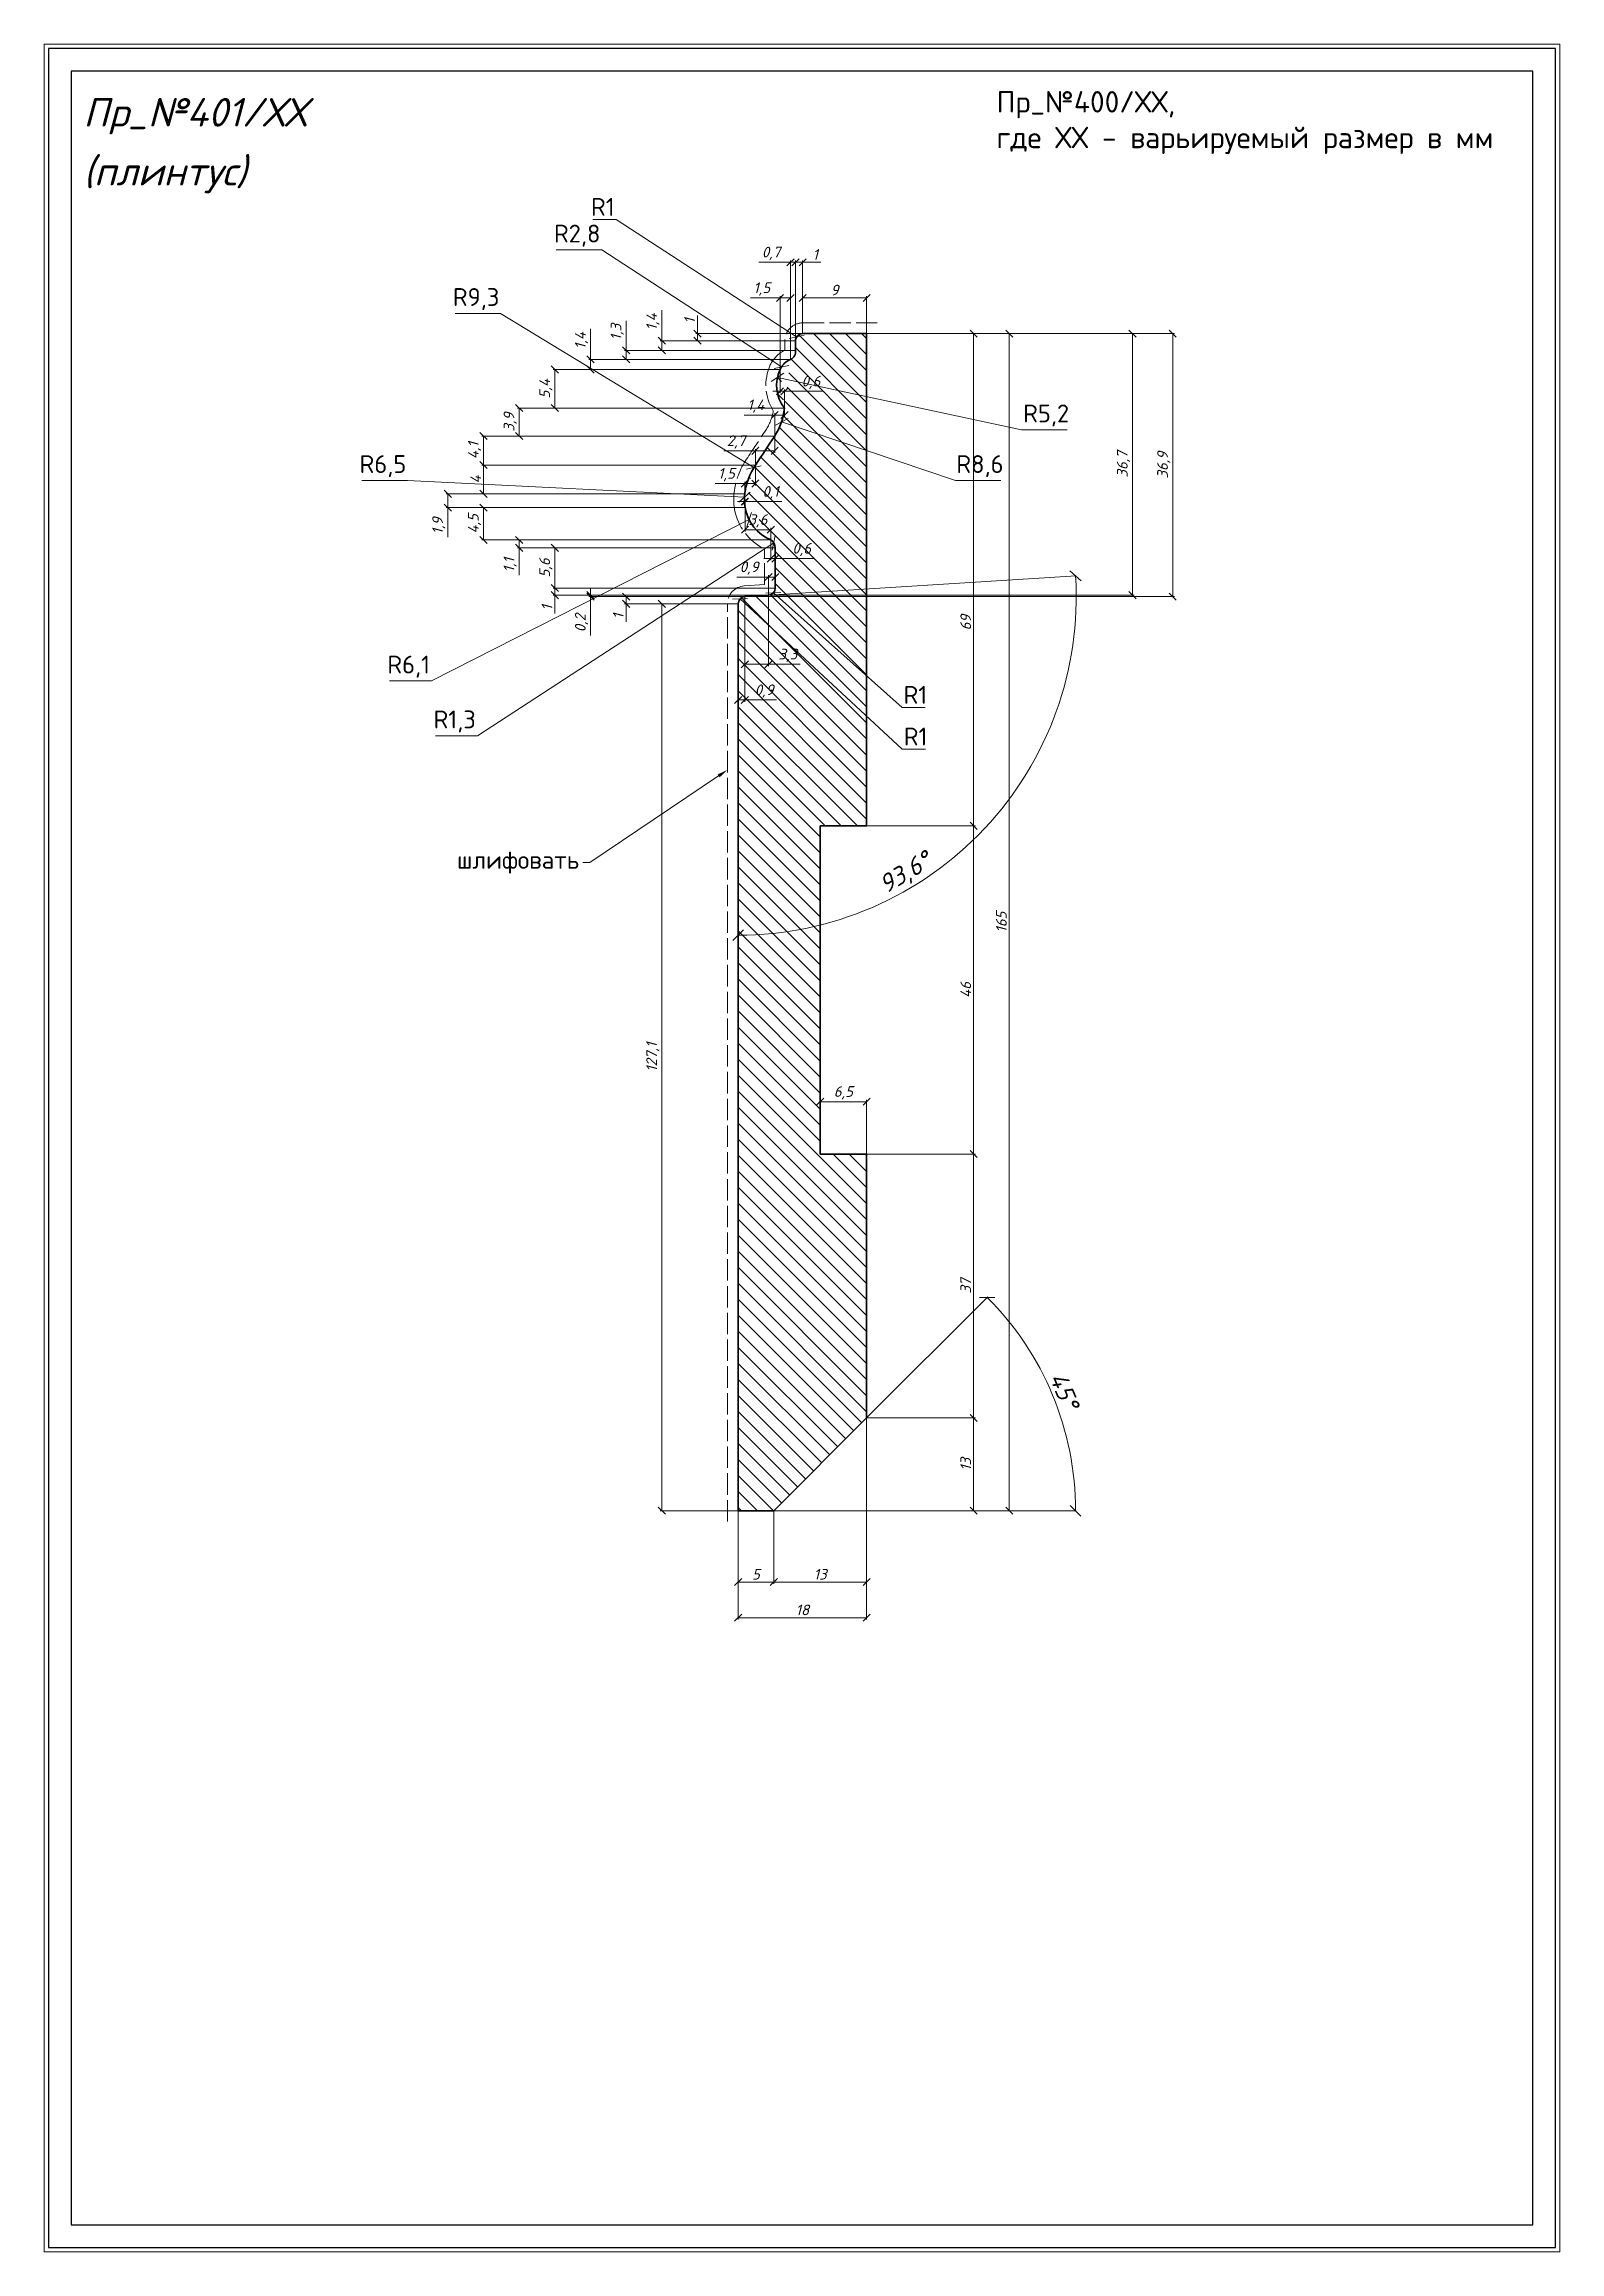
# Model space of a CAD drawing. Header units: millimetres. Extents: x 7439 to 7652, y 6 to 315.
import ezdxf
from ezdxf import colors
from ezdxf.entities.mleader import LeaderData, LeaderLine
from ezdxf.math import Vec2, Vec3

# ---------------------------------------------------------------- set-up
doc = ezdxf.new("R2010")
doc.units = ezdxf.units.MM
doc.linetypes.add('ACAD_ISO02W100', pattern=[15, 12, -3])
doc.layers.get('0').update_dxf_attribs({"lineweight": 13})
for name, color, linetype, lineweight in [('Пр_№401', 1, 'Continuous', 35), ('служебный слой ЛИНИИ ПУНКТИРНЫЕ', 7, 'ACAD_ISO02W100', 13), ('служебный слой НАДПИСИ', 7, 'Continuous', 13), ('служебный слой РАЗМЕРЫ', 7, 'Continuous', 9), ('служебный слой ШТАМП', 7, 'Continuous', 30), ('служебный слой ШТРИХОВКА', 7, 'Continuous', 5)]:
    doc.layers.add(name, color=color, linetype=linetype, lineweight=lineweight)
doc.styles.add('ЕСКД', font='isocpeur.ttf', dxfattribs={"oblique": 15})
doc.styles.add('ЕСКД профили размеры', font='isocpeur.ttf')
doc.styles.add('ЕСКД профили текст', font='isocpeur.ttf')
doc.styles.add('ЕСКД штамп_текст', font='isocpeur.ttf')
doc.dimstyles.new('ЕСКД', dxfattribs={"dimtxt": 3.5, "dimasz": 2.5, "dimexe": 0.25, "dimexo": 0, "dimgap": 0.35, "dimtad": 1, "dimdec": 1, "dimzin": 9, "dimtxsty": 'ЕСКД', "dimblk": 'OBLIQUE', "dimcen": 0, "dimclrd": 256, "dimclre": 256, "dimclrt": 256, "dimadec": 1, "dimazin": 0, "dimtfac": 1, "dimtdec": 1, "dimtmove": 0, "dimatfit": 3, "dimldrblk": 'DOTSMALL', "dimfxl": 1, "dimlwd": -1, "dimlwe": -1, "dimarcsym": 0})
doc.dimstyles.new('ЕСКД профили$4', dxfattribs={"dimtxt": 1.5, "dimasz": 1, "dimexe": 0.3, "dimexo": 0, "dimgap": 0.35, "dimtad": 1, "dimtoh": 1, "dimdec": 1, "dimzin": 9, "dimtxsty": 'ЕСКД профили размеры', "dimblk": 'OBLIQUE', "dimcen": 0, "dimse1": 1, "dimclrd": 256, "dimclre": 256, "dimclrt": 256, "dimadec": 1, "dimazin": 0, "dimtfac": 1, "dimtdec": 1, "dimtofl": 0, "dimtmove": 0, "dimatfit": 3, "dimldrblk": 'DOTSMALL', "dimfxl": 1, "dimlwd": -1, "dimlwe": -1, "dimarcsym": 2})

msp = doc.modelspace()

# ---------------------------------------------------------------- texts
at = {"layer": 'служебный слой НАДПИСИ', "style": 'ЕСКД', "oblique": 15}
for s, p in [('Пр_№401/ХХ', (7444.93, 303.78)), ('(плинтус)', (7444.93, 295.52))]:
    msp.add_text(s, height=4, dxfattribs=at).set_placement(p)
at = {"layer": 'служебный слой РАЗМЕРЫ', "insert": (7572.93, 308.75), "char_height": 3, "attachment_point": 1, "style": 'ЕСКД профили текст'}
msp.add_mtext_dynamic_manual_height_columns('Пр_№400/ХХ,\\Pгде ХХ - варьируемый размер в мм', width=72.3128, gutter_width=15, heights=[0], dxfattribs=at)

# ---------------------------------------------------------------- blocks, each defined once
blk = doc.blocks.new('_OBLIQUE')
at = {"color": 0, "linetype": 'ByBlock'}
blk.add_line((-0.5, -0.5), (0.5, 0.5), dxfattribs=at)
blk = doc.blocks.new('*D55')
at = {"layer": 'Defpoints', "color": 0, "transparency": 16777216}
for p in [(7554.72, 274.76), (7597.63, 274.76), (7537.66, 237.89)]:
    blk.add_point(p, dxfattribs=at)
at = {"layer": 'служебный слой РАЗМЕРЫ', "transparency": 16777216}
for p, q in [((7554.72, 274.76), (7597.88, 274.76)), ((7597.63, 237.89), (7597.63, 274.76)), ((7537.66, 237.89), (7597.88, 237.89))]:
    blk.add_line(p, q, dxfattribs=at)
for p, rotation in [((7597.63, 274.76), 90), ((7597.63, 237.89), 270)]:
    blk.add_blockref('_OBLIQUE', p, dxfattribs=dict(at, rotation=rotation))
at = {"layer": 'служебный слой РАЗМЕРЫ', "transparency": 16777216, "insert": (7596.38, 256.32), "char_height": 1.5, "attachment_point": 5, "rotation": 90, "style": 'ЕСКД'}
blk.add_mtext('36,9', dxfattribs=at)
blk = doc.blocks.new('_DotSmall')
at = {"color": 0, "linetype": 'ByBlock', "lineweight": -3, "const_width": 0.5}
blk.add_lwpolyline([(-0.0625, 0, 1), (0.0625, 0, 1)], format="xyb", close=True, dxfattribs=at)
blk = doc.blocks.new('*D54')
at = {"layer": 'Defpoints', "color": 0, "transparency": 16777216}
for p in [(7554.72, 274.76), (7591.99, 274.76), (7540.98, 238.1)]:
    blk.add_point(p, dxfattribs=at)
at = {"layer": 'служебный слой РАЗМЕРЫ', "transparency": 16777216}
for p, q in [((7554.72, 274.76), (7592.24, 274.76)), ((7591.99, 238.1), (7591.99, 274.76)), ((7540.98, 238.1), (7592.24, 238.1))]:
    blk.add_line(p, q, dxfattribs=at)
for p, rotation in [((7591.99, 274.76), 90), ((7591.99, 238.1), 270)]:
    blk.add_blockref('_OBLIQUE', p, dxfattribs=dict(at, rotation=rotation))
at = {"layer": 'служебный слой РАЗМЕРЫ', "transparency": 16777216, "insert": (7590.74, 256.43), "char_height": 1.5, "attachment_point": 5, "rotation": 90, "style": 'ЕСКД'}
blk.add_mtext('36,7', dxfattribs=at)
blk = doc.blocks.new('*D53')
at = {"layer": 'Defpoints', "color": 0, "transparency": 16777216}
for p in [(7554.72, 167.1), (7548.22, 159.76), (7554.72, 159.76)]:
    blk.add_point(p, dxfattribs=at)
at = {"layer": 'служебный слой РАЗМЕРЫ', "transparency": 16777216}
for p, q in [((7548.22, 159.76), (7548.22, 167.35)), ((7554.72, 159.76), (7554.72, 167.35)), ((7548.22, 167.1), (7554.72, 167.1))]:
    blk.add_line(p, q, dxfattribs=at)
at = {"layer": 'служебный слой РАЗМЕРЫ', "transparency": 16777216, "rotation": 180}
blk.add_blockref('_OBLIQUE', (7548.22, 167.1), dxfattribs=at)
at = {"layer": 'служебный слой РАЗМЕРЫ', "transparency": 16777216}
blk.add_blockref('_OBLIQUE', (7554.72, 167.1), dxfattribs=at)
at = {"layer": 'служебный слой РАЗМЕРЫ', "transparency": 16777216, "insert": (7551.47, 168.35), "char_height": 1.5, "attachment_point": 5, "style": 'ЕСКД'}
blk.add_mtext('6,5', dxfattribs=at)
blk = doc.blocks.new('*D52')
at = {"layer": 'Defpoints', "color": 0, "transparency": 16777216}
for p in [(7554.72, 122.76), (7582.58, 120.71), (7536.72, 109.76), (7541.72, 109.76), (7541.72, 109.76)]:
    blk.add_point(p, dxfattribs=at)
at = {"layer": 'служебный слой РАЗМЕРЫ', "transparency": 16777216}
for p, q in [((7554.72, 122.76), (7571.7, 139.74)), ((7541.72, 109.76), (7584.12, 109.76))]:
    blk.add_line(p, q, dxfattribs=at)
blk.add_arc((7541.72, 109.76), 42.3, 0, 45, dxfattribs=at)
at = {"layer": 'служебный слой РАЗМЕРЫ', "transparency": 16777216, "xscale": 1.5, "yscale": 1.5, "zscale": 1.5}
for p, rotation in [((7571.63, 139.67), 135.0000000000009), ((7584.02, 109.76), 270.0000000000011)]:
    blk.add_blockref('_OBLIQUE', p, dxfattribs=dict(at, rotation=rotation))
at = {"layer": 'служебный слой РАЗМЕРЫ', "transparency": 16777216, "insert": (7582.42, 126.61), "char_height": 2.5, "attachment_point": 5, "rotation": 292.5, "style": 'ЕСКД'}
blk.add_mtext('45°', dxfattribs=at)
blk = doc.blocks.new('*D51')
at = {"layer": 'Defpoints', "color": 0, "transparency": 16777216}
for p in [(7554.72, 274.76), (7541.72, 109.76), (7574.72, 109.76)]:
    blk.add_point(p, dxfattribs=at)
at = {"layer": 'служебный слой РАЗМЕРЫ', "transparency": 16777216}
for p, q in [((7554.72, 274.76), (7574.97, 274.76)), ((7574.72, 274.76), (7574.72, 109.76)), ((7541.72, 109.76), (7574.97, 109.76))]:
    blk.add_line(p, q, dxfattribs=at)
for p, rotation in [((7574.72, 274.76), 90), ((7574.72, 109.76), 270)]:
    blk.add_blockref('_OBLIQUE', p, dxfattribs=dict(at, rotation=rotation))
at = {"layer": 'служебный слой РАЗМЕРЫ', "transparency": 16777216, "insert": (7573.62, 192.26), "char_height": 1.5, "attachment_point": 5, "rotation": 90, "style": 'ЕСКД'}
blk.add_mtext('165', dxfattribs=at)
blk = doc.blocks.new('*D50')
at = {"layer": 'Defpoints', "color": 0, "transparency": 16777216}
for p in [(7554.72, 274.76), (7569.72, 274.76), (7554.72, 205.76)]:
    blk.add_point(p, dxfattribs=at)
at = {"layer": 'служебный слой РАЗМЕРЫ', "transparency": 16777216}
for p, q in [((7554.72, 274.76), (7569.97, 274.76)), ((7569.72, 205.76), (7569.72, 274.76)), ((7554.72, 205.76), (7569.97, 205.76))]:
    blk.add_line(p, q, dxfattribs=at)
for p, rotation in [((7569.72, 274.76), 90), ((7569.72, 205.76), 270)]:
    blk.add_blockref('_OBLIQUE', p, dxfattribs=dict(at, rotation=rotation))
at = {"layer": 'служебный слой РАЗМЕРЫ', "transparency": 16777216, "insert": (7568.62, 234.25), "char_height": 1.5, "attachment_point": 5, "rotation": 90, "style": 'ЕСКД'}
blk.add_mtext('69', dxfattribs=at)
blk = doc.blocks.new('*D49')
at = {"layer": 'Defpoints', "color": 0, "transparency": 16777216}
for p in [(7554.72, 205.76), (7554.72, 159.76), (7569.72, 159.76)]:
    blk.add_point(p, dxfattribs=at)
at = {"layer": 'служебный слой РАЗМЕРЫ', "transparency": 16777216}
for p, q in [((7554.72, 205.76), (7569.97, 205.76)), ((7569.72, 205.76), (7569.72, 159.76)), ((7554.72, 159.76), (7569.97, 159.76))]:
    blk.add_line(p, q, dxfattribs=at)
for p, rotation in [((7569.72, 205.76), 90), ((7569.72, 159.76), 270)]:
    blk.add_blockref('_OBLIQUE', p, dxfattribs=dict(at, rotation=rotation))
at = {"layer": 'служебный слой РАЗМЕРЫ', "transparency": 16777216, "insert": (7568.62, 182.76), "char_height": 1.5, "attachment_point": 5, "rotation": 90, "style": 'ЕСКД'}
blk.add_mtext('46', dxfattribs=at)
blk = doc.blocks.new('*D45')
at = {"layer": 'Defpoints', "color": 0, "transparency": 16777216}
for p in [(7536.72, 109.76), (7541.72, 109.76), (7536.72, 99.76)]:
    blk.add_point(p, dxfattribs=at)
at = {"layer": 'служебный слой РАЗМЕРЫ', "transparency": 16777216}
for p, q in [((7536.72, 109.76), (7536.72, 99.51)), ((7541.72, 109.76), (7541.72, 99.51)), ((7541.72, 99.76), (7536.72, 99.76))]:
    blk.add_line(p, q, dxfattribs=at)
at = {"layer": 'служебный слой РАЗМЕРЫ', "transparency": 16777216, "rotation": 180}
blk.add_blockref('_OBLIQUE', (7536.72, 99.76), dxfattribs=at)
at = {"layer": 'служебный слой РАЗМЕРЫ', "transparency": 16777216}
blk.add_blockref('_OBLIQUE', (7541.72, 99.76), dxfattribs=at)
at = {"layer": 'служебный слой РАЗМЕРЫ', "transparency": 16777216, "insert": (7539.22, 100.86), "char_height": 1.5, "attachment_point": 5, "style": 'ЕСКД'}
blk.add_mtext('5', dxfattribs=at)
blk = doc.blocks.new('*D44')
at = {"layer": 'Defpoints', "color": 0, "transparency": 16777216}
for p in [(7536.72, 236.89), (7537.66, 237.89), (7540.98, 238.1), (7578.71, 215.87), (7536.72, 109.76)]:
    blk.add_point(p, dxfattribs=at)
at = {"layer": 'служебный слой РАЗМЕРЫ', "transparency": 16777216}
blk.add_line((7540.98, 238.1), (7584.12, 240.8), dxfattribs=at)
blk.add_arc((7536.72, 237.83), 47.39, 270, 3.5827, dxfattribs=at)
at = {"layer": 'служебный слой РАЗМЕРЫ', "transparency": 16777216, "xscale": 1.5, "yscale": 1.5, "zscale": 1.5}
for p, rotation in [((7584.02, 240.79), 93.58271537919057), ((7536.72, 190.44), 179.9999999999999)]:
    blk.add_blockref('_OBLIQUE', p, dxfattribs=dict(at, rotation=rotation))
at = {"layer": 'служебный слой РАЗМЕРЫ', "transparency": 16777216, "insert": (7560.23, 199.01), "char_height": 2.5, "attachment_point": 5, "rotation": 31.1942, "style": 'ЕСКД'}
blk.add_mtext('93,6°', dxfattribs=at)
blk = doc.blocks.new('*D43')
at = {"layer": 'Defpoints', "color": 0, "transparency": 16777216}
for p in [(7537.72, 236.89), (7538.45, 236.21)]:
    blk.add_point(p, dxfattribs=at)
at = {"layer": 'служебный слой РАЗМЕРЫ', "transparency": 16777216}
for p, q in [((7559.72, 216.53), (7536.99, 237.57)), ((7562.97, 216.53), (7559.72, 216.53))]:
    blk.add_line(p, q, dxfattribs=at)
at = {"layer": 'служебный слой РАЗМЕРЫ', "transparency": 16777216, "xscale": 1.5, "yscale": 1.5, "zscale": 1.5, "rotation": 137.2077396483722}
blk.add_blockref('_OBLIQUE', (7536.99, 237.57), dxfattribs=at)
at = {"layer": 'служебный слой РАЗМЕРЫ', "transparency": 16777216, "insert": (7561.59, 218.28), "char_height": 2.5, "attachment_point": 5, "style": 'ЕСКД профили размеры'}
blk.add_mtext('R1', dxfattribs=at)
blk = doc.blocks.new('*D42')
at = {"layer": 'Defpoints', "color": 0, "transparency": 16777216}
for p in [(7540.92, 239.1), (7541.66, 238.43)]:
    blk.add_point(p, dxfattribs=at)
at = {"layer": 'служебный слой РАЗМЕРЫ', "transparency": 16777216}
for p, q in [((7559.69, 222.37), (7541.66, 238.43)), ((7562.94, 222.37), (7559.69, 222.37))]:
    blk.add_line(p, q, dxfattribs=at)
at = {"layer": 'служебный слой РАЗМЕРЫ', "transparency": 16777216, "xscale": 1.5, "yscale": 1.5, "zscale": 1.5, "rotation": 138.2901659779952}
blk.add_blockref('_OBLIQUE', (7541.66, 238.43), dxfattribs=at)
at = {"layer": 'служебный слой РАЗМЕРЫ', "transparency": 16777216, "insert": (7561.56, 224.12), "char_height": 2.5, "attachment_point": 5, "style": 'ЕСКД профили размеры'}
blk.add_mtext('R1', dxfattribs=at)
blk = doc.blocks.new('*D41')
at = {"layer": 'Defpoints', "color": 0, "transparency": 16777216}
for p in [(7540.62, 244.73), (7539.53, 244.02)]:
    blk.add_point(p, dxfattribs=at)
at = {"layer": 'служебный слой РАЗМЕРЫ', "transparency": 16777216}
for p, q in [((7500.18, 218.39), (7541.71, 245.43)), ((7494.3, 218.39), (7500.18, 218.39))]:
    blk.add_line(p, q, dxfattribs=at)
at = {"layer": 'служебный слой РАЗМЕРЫ', "transparency": 16777216, "xscale": 1.5, "yscale": 1.5, "zscale": 1.5, "rotation": 33.07060771864079}
blk.add_blockref('_OBLIQUE', (7541.71, 245.43), dxfattribs=at)
at = {"layer": 'служебный слой РАЗМЕРЫ', "transparency": 16777216, "insert": (7496.99, 220.39), "char_height": 2.5, "attachment_point": 5, "style": 'ЕСКД профили размеры'}
blk.add_mtext('R1,3', dxfattribs=at)
blk = doc.blocks.new('*D40')
at = {"layer": 'Defpoints', "color": 0, "transparency": 16777216}
for p in [(7537.6, 251.83), (7544.09, 251.51)]:
    blk.add_point(p, dxfattribs=at)
at = {"layer": 'служебный слой РАЗМЕРЫ', "transparency": 16777216}
for p, q in [((7483.99, 254.18), (7490.36, 254.18)), ((7490.36, 254.18), (7537.6, 251.83))]:
    blk.add_line(p, q, dxfattribs=at)
at = {"layer": 'служебный слой РАЗМЕРЫ', "transparency": 16777216, "xscale": 1.5, "yscale": 1.5, "zscale": 1.5, "rotation": 357.157030746413}
blk.add_blockref('_OBLIQUE', (7537.6, 251.83), dxfattribs=at)
at = {"layer": 'служебный слой РАЗМЕРЫ', "transparency": 16777216, "insert": (7486.93, 256.18), "char_height": 2.5, "attachment_point": 5, "style": 'ЕСКД профили размеры'}
blk.add_mtext('R6,5', dxfattribs=at)
blk = doc.blocks.new('*D39')
at = {"layer": 'Defpoints', "color": 0, "transparency": 16777216}
for p in [(7543.7, 251.44), (7538.26, 248.68)]:
    blk.add_point(p, dxfattribs=at)
at = {"layer": 'служебный слой РАЗМЕРЫ', "transparency": 16777216}
for p, q in [((7493.73, 226.08), (7538.26, 248.68)), ((7487.85, 226.08), (7493.73, 226.08))]:
    blk.add_line(p, q, dxfattribs=at)
at = {"layer": 'служебный слой РАЗМЕРЫ', "transparency": 16777216, "xscale": 1.5, "yscale": 1.5, "zscale": 1.5, "rotation": 26.91007712914973}
blk.add_blockref('_OBLIQUE', (7538.26, 248.68), dxfattribs=at)
at = {"layer": 'служебный слой РАЗМЕРЫ', "transparency": 16777216, "insert": (7490.54, 228.08), "char_height": 2.5, "attachment_point": 5, "style": 'ЕСКД профили размеры'}
blk.add_mtext('R6,1', dxfattribs=at)
blk = doc.blocks.new('*D38')
at = {"layer": 'Defpoints', "color": 0, "transparency": 16777216}
for p in [(7538.92, 255.99), (7546.84, 251.17)]:
    blk.add_point(p, dxfattribs=at)
at = {"layer": 'служебный слой РАЗМЕРЫ', "transparency": 16777216}
for p, q in [((7497.05, 277.6), (7503.42, 277.6)), ((7503.42, 277.6), (7538.92, 255.99))]:
    blk.add_line(p, q, dxfattribs=at)
at = {"layer": 'служебный слой РАЗМЕРЫ', "transparency": 16777216, "xscale": 1.5, "yscale": 1.5, "zscale": 1.5, "rotation": 328.6717062714152}
blk.add_blockref('_OBLIQUE', (7538.92, 255.99), dxfattribs=at)
at = {"layer": 'служебный слой РАЗМЕРЫ', "transparency": 16777216, "insert": (7499.99, 279.6), "char_height": 2.5, "attachment_point": 5, "style": 'ЕСКД профили размеры'}
blk.add_mtext('R9,3', dxfattribs=at)
blk = doc.blocks.new('*D37')
at = {"layer": 'Defpoints', "color": 0, "transparency": 16777216}
for p in [(7534.63, 265.12), (7542.8, 262.37)]:
    blk.add_point(p, dxfattribs=at)
at = {"layer": 'служебный слой РАЗМЕРЫ', "transparency": 16777216}
for p, q in [((7567.17, 254.18), (7542.8, 262.37)), ((7573.54, 254.18), (7567.17, 254.18))]:
    blk.add_line(p, q, dxfattribs=at)
at = {"layer": 'служебный слой РАЗМЕРЫ', "transparency": 16777216, "xscale": 1.5, "yscale": 1.5, "zscale": 1.5, "rotation": 161.4177375975683}
blk.add_blockref('_OBLIQUE', (7542.8, 262.37), dxfattribs=at)
at = {"layer": 'служебный слой РАЗМЕРЫ', "transparency": 16777216, "insert": (7570.61, 256.18), "char_height": 2.5, "attachment_point": 5, "style": 'ЕСКД профили размеры'}
blk.add_mtext('R8,6', dxfattribs=at)
blk = doc.blocks.new('*D36')
at = {"layer": 'Defpoints', "color": 0, "transparency": 16777216}
for p in [(7547.32, 267.53), (7552.42, 266.43)]:
    blk.add_point(p, dxfattribs=at)
at = {"layer": 'служебный слой РАЗМЕРЫ', "transparency": 16777216}
for p, q in [((7576.45, 261.28), (7542.22, 268.62)), ((7582.82, 261.28), (7576.45, 261.28))]:
    blk.add_line(p, q, dxfattribs=at)
at = {"layer": 'служебный слой РАЗМЕРЫ', "transparency": 16777216, "xscale": 1.5, "yscale": 1.5, "zscale": 1.5, "rotation": 167.8832998775024}
blk.add_blockref('_OBLIQUE', (7542.22, 268.62), dxfattribs=at)
at = {"layer": 'служебный слой РАЗМЕРЫ', "transparency": 16777216, "insert": (7579.89, 263.28), "char_height": 2.5, "attachment_point": 5, "style": 'ЕСКД профили размеры'}
blk.add_mtext('R5,2', dxfattribs=at)
blk = doc.blocks.new('*D35')
at = {"layer": 'Defpoints', "color": 0, "transparency": 16777216}
for p in [(7542.79, 270.08), (7545.15, 268.54)]:
    blk.add_point(p, dxfattribs=at)
at = {"layer": 'служебный слой РАЗМЕРЫ', "transparency": 16777216}
for p, q in [((7511.22, 286.49), (7517.59, 286.49)), ((7517.59, 286.49), (7542.79, 270.08))]:
    blk.add_line(p, q, dxfattribs=at)
at = {"layer": 'служебный слой РАЗМЕРЫ', "transparency": 16777216, "xscale": 1.5, "yscale": 1.5, "zscale": 1.5, "rotation": 326.913133007086}
blk.add_blockref('_OBLIQUE', (7542.79, 270.08), dxfattribs=at)
at = {"layer": 'служебный слой РАЗМЕРЫ', "transparency": 16777216, "insert": (7514.16, 288.49), "char_height": 2.5, "attachment_point": 5, "style": 'ЕСКД профили размеры'}
blk.add_mtext('R2,8', dxfattribs=at)
blk = doc.blocks.new('*D34')
at = {"layer": 'Defpoints', "color": 0, "transparency": 16777216}
for p in [(7544.92, 274.3), (7545.76, 273.76)]:
    blk.add_point(p, dxfattribs=at)
at = {"layer": 'служебный слой РАЗМЕРЫ', "transparency": 16777216}
for p, q in [((7516.37, 290.77), (7519.62, 290.77)), ((7519.62, 290.77), (7544.92, 274.3))]:
    blk.add_line(p, q, dxfattribs=at)
at = {"layer": 'служебный слой РАЗМЕРЫ', "transparency": 16777216, "xscale": 1.5, "yscale": 1.5, "zscale": 1.5, "rotation": 326.9443666272051}
blk.add_blockref('_OBLIQUE', (7544.92, 274.3), dxfattribs=at)
at = {"layer": 'служебный слой РАЗМЕРЫ', "transparency": 16777216, "insert": (7517.75, 292.52), "char_height": 2.5, "attachment_point": 5, "style": 'ЕСКД профили размеры'}
blk.add_mtext('R1', dxfattribs=at)
blk = doc.blocks.new('*D33')
at = {"layer": 'Defpoints', "color": 0, "transparency": 16777216}
for p in [(7536.72, 236.89), (7537.66, 237.89), (7537.66, 223.41)]:
    blk.add_point(p, dxfattribs=at)
at = {"layer": 'служебный слой РАЗМЕРЫ', "transparency": 16777216}
for p, q in [((7536.72, 236.89), (7536.72, 223.16)), ((7537.66, 237.89), (7537.66, 223.16)), ((7536.72, 223.41), (7537.66, 223.41)), ((7537.66, 223.41), (7542.08, 223.41))]:
    blk.add_line(p, q, dxfattribs=at)
at = {"layer": 'служебный слой РАЗМЕРЫ', "transparency": 16777216, "rotation": 180}
blk.add_blockref('_OBLIQUE', (7536.72, 223.41), dxfattribs=at)
at = {"layer": 'служебный слой РАЗМЕРЫ', "transparency": 16777216}
blk.add_blockref('_OBLIQUE', (7537.66, 223.41), dxfattribs=at)
at = {"layer": 'служебный слой РАЗМЕРЫ', "transparency": 16777216, "insert": (7540.37, 224.66), "char_height": 1.5, "attachment_point": 5, "style": 'ЕСКД'}
blk.add_mtext('0,9', dxfattribs=at)
blk = doc.blocks.new('*D32')
at = {"layer": 'Defpoints', "color": 0, "transparency": 16777216}
for p in [(7537.66, 237.89), (7540.98, 238.1), (7540.98, 228.41)]:
    blk.add_point(p, dxfattribs=at)
at = {"layer": 'служебный слой РАЗМЕРЫ', "transparency": 16777216}
for p, q in [((7537.66, 237.89), (7537.66, 228.16)), ((7540.98, 238.1), (7540.98, 228.16)), ((7537.66, 228.41), (7540.98, 228.41)), ((7540.98, 228.41), (7545.4, 228.41))]:
    blk.add_line(p, q, dxfattribs=at)
at = {"layer": 'служебный слой РАЗМЕРЫ', "transparency": 16777216, "rotation": 180}
blk.add_blockref('_OBLIQUE', (7537.66, 228.41), dxfattribs=at)
at = {"layer": 'служебный слой РАЗМЕРЫ', "transparency": 16777216}
blk.add_blockref('_OBLIQUE', (7540.98, 228.41), dxfattribs=at)
at = {"layer": 'служебный слой РАЗМЕРЫ', "transparency": 16777216, "insert": (7543.69, 229.66), "char_height": 1.5, "attachment_point": 5, "style": 'ЕСКД'}
blk.add_mtext('3,3', dxfattribs=at)
blk = doc.blocks.new('*D31')
at = {"layer": 'Defpoints', "color": 0, "transparency": 16777216}
for p in [(7540.98, 240.64), (7541.92, 239.1), (7540.98, 238.1)]:
    blk.add_point(p, dxfattribs=at)
at = {"layer": 'служебный слой РАЗМЕРЫ', "transparency": 16777216}
for p, q in [((7540.98, 240.64), (7536.55, 240.64)), ((7540.98, 238.1), (7540.98, 240.89)), ((7541.92, 240.64), (7540.98, 240.64)), ((7541.92, 239.1), (7541.92, 240.89))]:
    blk.add_line(p, q, dxfattribs=at)
at = {"layer": 'служебный слой РАЗМЕРЫ', "transparency": 16777216, "rotation": 180}
blk.add_blockref('_OBLIQUE', (7540.98, 240.64), dxfattribs=at)
at = {"layer": 'служебный слой РАЗМЕРЫ', "transparency": 16777216}
blk.add_blockref('_OBLIQUE', (7541.92, 240.64), dxfattribs=at)
at = {"layer": 'служебный слой РАЗМЕРЫ', "transparency": 16777216, "insert": (7538.26, 241.89), "char_height": 1.5, "attachment_point": 5, "style": 'ЕСКД'}
blk.add_mtext('0,9', dxfattribs=at)
blk = doc.blocks.new('*D30')
at = {"layer": 'Defpoints', "color": 0, "transparency": 16777216}
for p in [(7541.3, 245.83), (7541.92, 244.73), (7541.92, 243.24)]:
    blk.add_point(p, dxfattribs=at)
at = {"layer": 'служебный слой РАЗМЕРЫ', "transparency": 16777216}
for p, q in [((7541.3, 245.83), (7541.3, 242.99)), ((7541.92, 244.73), (7541.92, 242.99)), ((7541.3, 243.24), (7540.3, 243.24)), ((7541.3, 243.24), (7541.92, 243.24)), ((7541.92, 243.24), (7547.34, 243.24))]:
    blk.add_line(p, q, dxfattribs=at)
blk.add_blockref('_OBLIQUE', (7541.3, 243.24), dxfattribs=at)
at = {"layer": 'служебный слой РАЗМЕРЫ', "transparency": 16777216, "rotation": 180}
blk.add_blockref('_OBLIQUE', (7541.92, 243.24), dxfattribs=at)
at = {"layer": 'служебный слой РАЗМЕРЫ', "transparency": 16777216, "insert": (7545.63, 244.49), "char_height": 1.5, "attachment_point": 5, "style": 'ЕСКД'}
blk.add_mtext('0,6', dxfattribs=at)
blk = doc.blocks.new('*D29')
at = {"layer": 'Defpoints', "color": 0, "transparency": 16777216}
for p in [(7537.69, 250.37), (7541.3, 247.27), (7541.3, 245.83)]:
    blk.add_point(p, dxfattribs=at)
at = {"layer": 'служебный слой РАЗМЕРЫ', "transparency": 16777216}
for p, q in [((7537.69, 250.37), (7537.69, 247.02)), ((7537.69, 247.27), (7541.3, 247.27)), ((7541.3, 245.83), (7541.3, 247.52))]:
    blk.add_line(p, q, dxfattribs=at)
at = {"layer": 'служебный слой РАЗМЕРЫ', "transparency": 16777216, "rotation": 180}
blk.add_blockref('_OBLIQUE', (7537.69, 247.27), dxfattribs=at)
at = {"layer": 'служебный слой РАЗМЕРЫ', "transparency": 16777216}
blk.add_blockref('_OBLIQUE', (7541.3, 247.27), dxfattribs=at)
at = {"layer": 'служебный слой РАЗМЕРЫ', "transparency": 16777216, "insert": (7539.49, 248.52), "char_height": 1.5, "attachment_point": 5, "style": 'ЕСКД'}
blk.add_mtext('3,6', dxfattribs=at)
blk = doc.blocks.new('*D28')
at = {"layer": 'Defpoints', "color": 0, "transparency": 16777216}
for p in [(7537.64, 252.3), (7537.69, 251.21), (7537.69, 250.37)]:
    blk.add_point(p, dxfattribs=at)
at = {"layer": 'служебный слой РАЗМЕРЫ', "transparency": 16777216}
for p, q in [((7537.64, 251.21), (7536.64, 251.21)), ((7537.64, 252.3), (7537.64, 250.96)), ((7537.64, 251.21), (7537.69, 251.21)), ((7537.69, 250.37), (7537.69, 251.46)), ((7537.69, 251.21), (7542.82, 251.21))]:
    blk.add_line(p, q, dxfattribs=at)
blk.add_blockref('_OBLIQUE', (7537.64, 251.21), dxfattribs=at)
at = {"layer": 'служебный слой РАЗМЕРЫ', "transparency": 16777216, "rotation": 180}
blk.add_blockref('_OBLIQUE', (7537.69, 251.21), dxfattribs=at)
at = {"layer": 'служебный слой РАЗМЕРЫ', "transparency": 16777216, "insert": (7541.26, 252.46), "char_height": 1.5, "attachment_point": 5, "style": 'ЕСКД'}
blk.add_mtext('0,1', dxfattribs=at)
blk = doc.blocks.new('*D27')
at = {"layer": 'Defpoints', "color": 0, "transparency": 16777216}
for p in [(7539.14, 256.33), (7537.64, 253.74), (7537.64, 252.3)]:
    blk.add_point(p, dxfattribs=at)
at = {"layer": 'служебный слой РАЗМЕРЫ', "transparency": 16777216}
for p, q in [((7537.64, 252.3), (7537.64, 253.99)), ((7539.14, 256.33), (7539.14, 253.49)), ((7537.64, 253.74), (7533.52, 253.74)), ((7539.14, 253.74), (7537.64, 253.74))]:
    blk.add_line(p, q, dxfattribs=at)
at = {"layer": 'служебный слой РАЗМЕРЫ', "transparency": 16777216, "rotation": 180}
blk.add_blockref('_OBLIQUE', (7537.64, 253.74), dxfattribs=at)
at = {"layer": 'служебный слой РАЗМЕРЫ', "transparency": 16777216}
blk.add_blockref('_OBLIQUE', (7539.14, 253.74), dxfattribs=at)
at = {"layer": 'служебный слой РАЗМЕРЫ', "transparency": 16777216, "insert": (7535.08, 254.99), "char_height": 1.5, "attachment_point": 5, "style": 'ЕСКД'}
blk.add_mtext('1,5', dxfattribs=at)
blk = doc.blocks.new('*D26')
at = {"layer": 'Defpoints', "color": 0, "transparency": 16777216}
for p in [(7541.84, 260.4), (7539.14, 258.32), (7539.14, 256.33)]:
    blk.add_point(p, dxfattribs=at)
at = {"layer": 'служебный слой РАЗМЕРЫ', "transparency": 16777216}
for p, q in [((7541.84, 260.4), (7541.84, 258.07)), ((7539.14, 258.32), (7534.71, 258.32)), ((7539.14, 256.33), (7539.14, 258.57)), ((7541.84, 258.32), (7539.14, 258.32))]:
    blk.add_line(p, q, dxfattribs=at)
at = {"layer": 'служебный слой РАЗМЕРЫ', "transparency": 16777216, "rotation": 180}
blk.add_blockref('_OBLIQUE', (7539.14, 258.32), dxfattribs=at)
at = {"layer": 'служебный слой РАЗМЕРЫ', "transparency": 16777216}
blk.add_blockref('_OBLIQUE', (7541.84, 258.32), dxfattribs=at)
at = {"layer": 'служебный слой РАЗМЕРЫ', "transparency": 16777216, "insert": (7536.43, 259.57), "char_height": 1.5, "attachment_point": 5, "style": 'ЕСКД'}
blk.add_mtext('2,7', dxfattribs=at)
blk = doc.blocks.new('*D25')
at = {"layer": 'Defpoints', "color": 0, "transparency": 16777216}
for p in [(7541.84, 263.35), (7543.21, 264.32), (7541.84, 260.4)]:
    blk.add_point(p, dxfattribs=at)
at = {"layer": 'служебный слой РАЗМЕРЫ', "transparency": 16777216}
for p, q in [((7541.84, 263.35), (7537.56, 263.35)), ((7541.84, 260.4), (7541.84, 263.6)), ((7543.21, 263.35), (7541.84, 263.35)), ((7543.21, 264.32), (7543.21, 263.1))]:
    blk.add_line(p, q, dxfattribs=at)
at = {"layer": 'служебный слой РАЗМЕРЫ', "transparency": 16777216, "rotation": 180}
blk.add_blockref('_OBLIQUE', (7541.84, 263.35), dxfattribs=at)
at = {"layer": 'служебный слой РАЗМЕРЫ', "transparency": 16777216}
blk.add_blockref('_OBLIQUE', (7543.21, 263.35), dxfattribs=at)
at = {"layer": 'служебный слой РАЗМЕРЫ', "transparency": 16777216, "insert": (7539.2, 264.6), "char_height": 1.5, "attachment_point": 5, "style": 'ЕСКД'}
blk.add_mtext('1,4', dxfattribs=at)
blk = doc.blocks.new('*D24')
at = {"layer": 'Defpoints', "color": 0, "transparency": 16777216}
for p in [(7542.59, 269.73), (7543.21, 266.67), (7543.21, 264.32)]:
    blk.add_point(p, dxfattribs=at)
at = {"layer": 'служебный слой РАЗМЕРЫ', "transparency": 16777216}
for p, q in [((7542.59, 269.73), (7542.59, 266.42)), ((7542.59, 266.67), (7541.59, 266.67)), ((7542.59, 266.67), (7543.21, 266.67)), ((7543.21, 264.32), (7543.21, 266.92)), ((7543.21, 266.67), (7548.64, 266.67))]:
    blk.add_line(p, q, dxfattribs=at)
blk.add_blockref('_OBLIQUE', (7542.59, 266.67), dxfattribs=at)
at = {"layer": 'служебный слой РАЗМЕРЫ', "transparency": 16777216, "rotation": 180}
blk.add_blockref('_OBLIQUE', (7543.21, 266.67), dxfattribs=at)
at = {"layer": 'служебный слой РАЗМЕРЫ', "transparency": 16777216, "insert": (7546.92, 267.92), "char_height": 1.5, "attachment_point": 5, "style": 'ЕСКД'}
blk.add_mtext('0,6', dxfattribs=at)
blk = doc.blocks.new('*D23')
at = {"layer": 'Defpoints', "color": 0, "transparency": 16777216}
for p in [(7544.05, 284.76), (7544.76, 272.41), (7544.05, 271.14)]:
    blk.add_point(p, dxfattribs=at)
at = {"layer": 'служебный слой РАЗМЕРЫ', "transparency": 16777216}
for p, q in [((7544.05, 284.76), (7539.62, 284.76)), ((7544.05, 271.14), (7544.05, 285.01)), ((7544.76, 284.76), (7544.05, 284.76)), ((7544.76, 272.41), (7544.76, 285.01))]:
    blk.add_line(p, q, dxfattribs=at)
at = {"layer": 'служебный слой РАЗМЕРЫ', "transparency": 16777216, "rotation": 180}
blk.add_blockref('_OBLIQUE', (7544.05, 284.76), dxfattribs=at)
at = {"layer": 'служебный слой РАЗМЕРЫ', "transparency": 16777216}
blk.add_blockref('_OBLIQUE', (7544.76, 284.76), dxfattribs=at)
at = {"layer": 'служебный слой РАЗМЕРЫ', "transparency": 16777216, "insert": (7541.34, 286.01), "char_height": 1.5, "attachment_point": 5, "style": 'ЕСКД'}
blk.add_mtext('0,7', dxfattribs=at)
blk = doc.blocks.new('*D22')
at = {"layer": 'Defpoints', "color": 0, "transparency": 16777216}
for p in [(7542.59, 279.76), (7542.59, 269.73), (7544.05, 271.14)]:
    blk.add_point(p, dxfattribs=at)
at = {"layer": 'служебный слой РАЗМЕРЫ', "transparency": 16777216}
for p, q in [((7542.59, 279.76), (7538.47, 279.76)), ((7542.59, 269.73), (7542.59, 280.01)), ((7544.05, 279.76), (7542.59, 279.76)), ((7544.05, 271.14), (7544.05, 280.01))]:
    blk.add_line(p, q, dxfattribs=at)
at = {"layer": 'служебный слой РАЗМЕРЫ', "transparency": 16777216, "rotation": 180}
blk.add_blockref('_OBLIQUE', (7542.59, 279.76), dxfattribs=at)
at = {"layer": 'служебный слой РАЗМЕРЫ', "transparency": 16777216}
blk.add_blockref('_OBLIQUE', (7544.05, 279.76), dxfattribs=at)
at = {"layer": 'служебный слой РАЗМЕРЫ', "transparency": 16777216, "insert": (7540.03, 281.01), "char_height": 1.5, "attachment_point": 5, "style": 'ЕСКД'}
blk.add_mtext('1,5', dxfattribs=at)
blk = doc.blocks.new('*D21')
at = {"layer": 'Defpoints', "color": 0, "transparency": 16777216}
for p in [(7545.76, 284.76), (7544.76, 273.76), (7545.76, 274.76)]:
    blk.add_point(p, dxfattribs=at)
at = {"layer": 'служебный слой РАЗМЕРЫ', "transparency": 16777216}
for p, q in [((7544.76, 273.76), (7544.76, 285.01)), ((7544.76, 284.76), (7545.76, 284.76)), ((7545.76, 274.76), (7545.76, 285.01)), ((7545.76, 284.76), (7548.31, 284.76))]:
    blk.add_line(p, q, dxfattribs=at)
at = {"layer": 'служебный слой РАЗМЕРЫ', "transparency": 16777216, "rotation": 180}
blk.add_blockref('_OBLIQUE', (7544.76, 284.76), dxfattribs=at)
at = {"layer": 'служебный слой РАЗМЕРЫ', "transparency": 16777216}
blk.add_blockref('_OBLIQUE', (7545.76, 284.76), dxfattribs=at)
at = {"layer": 'служебный слой РАЗМЕРЫ', "transparency": 16777216, "insert": (7547.53, 285.86), "char_height": 1.5, "attachment_point": 5, "style": 'ЕСКД'}
blk.add_mtext('1', dxfattribs=at)
blk = doc.blocks.new('*D20')
at = {"layer": 'Defpoints', "color": 0, "transparency": 16777216}
for p in [(7545.76, 279.76), (7545.76, 274.76), (7554.72, 274.76)]:
    blk.add_point(p, dxfattribs=at)
at = {"layer": 'служебный слой РАЗМЕРЫ', "transparency": 16777216}
for p, q in [((7545.76, 274.76), (7545.76, 280.01)), ((7554.72, 279.76), (7545.76, 279.76)), ((7554.72, 274.76), (7554.72, 280.01))]:
    blk.add_line(p, q, dxfattribs=at)
at = {"layer": 'служебный слой РАЗМЕРЫ', "transparency": 16777216, "rotation": 180}
blk.add_blockref('_OBLIQUE', (7545.76, 279.76), dxfattribs=at)
at = {"layer": 'служебный слой РАЗМЕРЫ', "transparency": 16777216}
blk.add_blockref('_OBLIQUE', (7554.72, 279.76), dxfattribs=at)
at = {"layer": 'служебный слой РАЗМЕРЫ', "transparency": 16777216, "insert": (7550.24, 280.86), "char_height": 1.5, "attachment_point": 5, "style": 'ЕСКД'}
blk.add_mtext('9', dxfattribs=at)
blk = doc.blocks.new('*D19')
at = {"layer": 'Defpoints', "color": 0, "transparency": 16777216}
for p in [(7521.02, 236.89), (7536.72, 236.89), (7537.66, 237.89)]:
    blk.add_point(p, dxfattribs=at)
at = {"layer": 'служебный слой РАЗМЕРЫ', "transparency": 16777216}
for p, q in [((7537.66, 237.89), (7520.77, 237.89)), ((7536.72, 236.89), (7520.77, 236.89)), ((7521.02, 237.89), (7521.02, 236.89)), ((7521.02, 236.89), (7521.02, 234.34))]:
    blk.add_line(p, q, dxfattribs=at)
for p, rotation in [((7521.02, 237.89), 90), ((7521.02, 236.89), 270)]:
    blk.add_blockref('_OBLIQUE', p, dxfattribs=dict(at, rotation=rotation))
at = {"layer": 'служебный слой РАЗМЕРЫ', "transparency": 16777216, "insert": (7519.92, 235.12), "char_height": 1.5, "attachment_point": 5, "rotation": 90, "style": 'ЕСКД'}
blk.add_mtext('1', dxfattribs=at)
blk = doc.blocks.new('*D18')
at = {"layer": 'Defpoints', "color": 0, "transparency": 16777216}
for p in [(7516.02, 237.89), (7537.66, 237.89), (7540.98, 238.1)]:
    blk.add_point(p, dxfattribs=at)
at = {"layer": 'служебный слой РАЗМЕРЫ', "transparency": 16777216}
for p, q in [((7516.02, 238.1), (7516.02, 239.1)), ((7540.98, 238.1), (7515.77, 238.1)), ((7537.66, 237.89), (7515.77, 237.89)), ((7516.02, 238.1), (7516.02, 237.89)), ((7516.02, 237.89), (7516.02, 232.46))]:
    blk.add_line(p, q, dxfattribs=at)
for p, rotation in [((7516.02, 238.1), 270), ((7516.02, 237.89), 90)]:
    blk.add_blockref('_OBLIQUE', p, dxfattribs=dict(at, rotation=rotation))
at = {"layer": 'служебный слой РАЗМЕРЫ', "transparency": 16777216, "insert": (7514.77, 234.18), "char_height": 1.5, "attachment_point": 5, "rotation": 90, "style": 'ЕСКД'}
blk.add_mtext('0,2', dxfattribs=at)
blk = doc.blocks.new('*D17')
at = {"layer": 'Defpoints', "color": 0, "transparency": 16777216}
for p in [(7541.92, 239.1), (7511.02, 238.1), (7540.98, 238.1)]:
    blk.add_point(p, dxfattribs=at)
at = {"layer": 'служебный слой РАЗМЕРЫ', "transparency": 16777216}
for p, q in [((7541.92, 239.1), (7510.77, 239.1)), ((7511.02, 239.1), (7511.02, 238.1)), ((7540.98, 238.1), (7510.77, 238.1)), ((7511.02, 238.1), (7511.02, 235.55))]:
    blk.add_line(p, q, dxfattribs=at)
for p, rotation in [((7511.02, 239.1), 90), ((7511.02, 238.1), 270)]:
    blk.add_blockref('_OBLIQUE', p, dxfattribs=dict(at, rotation=rotation))
at = {"layer": 'служебный слой РАЗМЕРЫ', "transparency": 16777216, "insert": (7509.92, 236.32), "char_height": 1.5, "attachment_point": 5, "rotation": 90, "style": 'ЕСКД'}
blk.add_mtext('1', dxfattribs=at)
blk = doc.blocks.new('*D16')
at = {"layer": 'Defpoints', "color": 0, "transparency": 16777216}
for p in [(7541.92, 244.73), (7511.02, 239.1), (7541.92, 239.1)]:
    blk.add_point(p, dxfattribs=at)
at = {"layer": 'служебный слой РАЗМЕРЫ', "transparency": 16777216}
for p, q in [((7541.92, 244.73), (7510.77, 244.73)), ((7511.02, 244.73), (7511.02, 239.1)), ((7541.92, 239.1), (7510.77, 239.1))]:
    blk.add_line(p, q, dxfattribs=at)
for p, rotation in [((7511.02, 244.73), 90), ((7511.02, 239.1), 270)]:
    blk.add_blockref('_OBLIQUE', p, dxfattribs=dict(at, rotation=rotation))
at = {"layer": 'служебный слой РАЗМЕРЫ', "transparency": 16777216, "insert": (7509.77, 241.91), "char_height": 1.5, "attachment_point": 5, "rotation": 90, "style": 'ЕСКД'}
blk.add_mtext('5,6', dxfattribs=at)
blk = doc.blocks.new('*D15')
at = {"layer": 'Defpoints', "color": 0, "transparency": 16777216}
for p in [(7506.02, 244.73), (7541.3, 245.83), (7541.92, 244.73)]:
    blk.add_point(p, dxfattribs=at)
at = {"layer": 'служебный слой РАЗМЕРЫ', "transparency": 16777216}
for p, q in [((7541.3, 245.83), (7505.77, 245.83)), ((7541.92, 244.73), (7505.77, 244.73)), ((7506.02, 245.83), (7506.02, 244.73)), ((7506.02, 244.73), (7506.02, 240.9))]:
    blk.add_line(p, q, dxfattribs=at)
for p, rotation in [((7506.02, 245.83), 90), ((7506.02, 244.73), 270)]:
    blk.add_blockref('_OBLIQUE', p, dxfattribs=dict(at, rotation=rotation))
at = {"layer": 'служебный слой РАЗМЕРЫ', "transparency": 16777216, "insert": (7504.77, 242.31), "char_height": 1.5, "attachment_point": 5, "rotation": 90, "style": 'ЕСКД'}
blk.add_mtext('1,1', dxfattribs=at)
blk = doc.blocks.new('*D14')
at = {"layer": 'Defpoints', "color": 0, "transparency": 16777216}
for p in [(7537.64, 252.3), (7496.02, 250.37), (7537.69, 250.37)]:
    blk.add_point(p, dxfattribs=at)
at = {"layer": 'служебный слой РАЗМЕРЫ', "transparency": 16777216}
for p, q in [((7537.64, 252.3), (7495.77, 252.3)), ((7496.02, 252.3), (7496.02, 250.37)), ((7537.69, 250.37), (7495.77, 250.37)), ((7496.02, 250.37), (7496.02, 246.25))]:
    blk.add_line(p, q, dxfattribs=at)
for p, rotation in [((7496.02, 252.3), 90), ((7496.02, 250.37), 270)]:
    blk.add_blockref('_OBLIQUE', p, dxfattribs=dict(at, rotation=rotation))
at = {"layer": 'служебный слой РАЗМЕРЫ', "transparency": 16777216, "insert": (7494.77, 247.81), "char_height": 1.5, "attachment_point": 5, "rotation": 90, "style": 'ЕСКД'}
blk.add_mtext('1,9', dxfattribs=at)
blk = doc.blocks.new('*D13')
at = {"layer": 'Defpoints', "color": 0, "transparency": 16777216}
for p in [(7537.69, 250.37), (7501.02, 245.83), (7541.3, 245.83)]:
    blk.add_point(p, dxfattribs=at)
at = {"layer": 'служебный слой РАЗМЕРЫ', "transparency": 16777216}
for p, q in [((7537.69, 250.37), (7500.77, 250.37)), ((7501.02, 250.37), (7501.02, 245.83)), ((7541.3, 245.83), (7500.77, 245.83))]:
    blk.add_line(p, q, dxfattribs=at)
for p, rotation in [((7501.02, 250.37), 90), ((7501.02, 245.83), 270)]:
    blk.add_blockref('_OBLIQUE', p, dxfattribs=dict(at, rotation=rotation))
at = {"layer": 'служебный слой РАЗМЕРЫ', "transparency": 16777216, "insert": (7499.77, 248.1), "char_height": 1.5, "attachment_point": 5, "rotation": 90, "style": 'ЕСКД'}
blk.add_mtext('4,5', dxfattribs=at)
blk = doc.blocks.new('*D11')
at = {"layer": 'Defpoints', "color": 0, "transparency": 16777216}
for p in [(7501.02, 260.4), (7541.84, 260.4), (7539.14, 256.33)]:
    blk.add_point(p, dxfattribs=at)
at = {"layer": 'служебный слой РАЗМЕРЫ', "transparency": 16777216}
for p, q in [((7541.84, 260.4), (7500.77, 260.4)), ((7501.02, 256.33), (7501.02, 260.4)), ((7539.14, 256.33), (7500.77, 256.33))]:
    blk.add_line(p, q, dxfattribs=at)
for p, rotation in [((7501.02, 260.4), 90), ((7501.02, 256.33), 270)]:
    blk.add_blockref('_OBLIQUE', p, dxfattribs=dict(at, rotation=rotation))
at = {"layer": 'служебный слой РАЗМЕРЫ', "transparency": 16777216, "insert": (7499.77, 258.36), "char_height": 1.5, "attachment_point": 5, "rotation": 90, "style": 'ЕСКД'}
blk.add_mtext('4,1', dxfattribs=at)
blk = doc.blocks.new('*D10')
at = {"layer": 'Defpoints', "color": 0, "transparency": 16777216}
for p in [(7506.02, 264.32), (7543.21, 264.32), (7541.84, 260.4)]:
    blk.add_point(p, dxfattribs=at)
at = {"layer": 'служебный слой РАЗМЕРЫ', "transparency": 16777216}
for p, q in [((7543.21, 264.32), (7505.77, 264.32)), ((7506.02, 260.4), (7506.02, 264.32)), ((7541.84, 260.4), (7505.77, 260.4))]:
    blk.add_line(p, q, dxfattribs=at)
for p, rotation in [((7506.02, 264.32), 90), ((7506.02, 260.4), 270)]:
    blk.add_blockref('_OBLIQUE', p, dxfattribs=dict(at, rotation=rotation))
at = {"layer": 'служебный слой РАЗМЕРЫ', "transparency": 16777216, "insert": (7504.77, 262.36), "char_height": 1.5, "attachment_point": 5, "rotation": 90, "style": 'ЕСКД'}
blk.add_mtext('3,9', dxfattribs=at)
blk = doc.blocks.new('*D9')
at = {"layer": 'Defpoints', "color": 0, "transparency": 16777216}
for p in [(7516.02, 271.14), (7542.59, 269.73), (7544.05, 271.14)]:
    blk.add_point(p, dxfattribs=at)
at = {"layer": 'служебный слой РАЗМЕРЫ', "transparency": 16777216}
for p, q in [((7516.02, 271.14), (7516.02, 275.41)), ((7544.05, 271.14), (7515.77, 271.14)), ((7542.59, 269.73), (7515.77, 269.73)), ((7516.02, 269.73), (7516.02, 271.14))]:
    blk.add_line(p, q, dxfattribs=at)
for p, rotation in [((7516.02, 271.14), 90), ((7516.02, 269.73), 270)]:
    blk.add_blockref('_OBLIQUE', p, dxfattribs=dict(at, rotation=rotation))
at = {"layer": 'служебный слой РАЗМЕРЫ', "transparency": 16777216, "insert": (7514.77, 273.77), "char_height": 1.5, "attachment_point": 5, "rotation": 90, "style": 'ЕСКД'}
blk.add_mtext('1,4', dxfattribs=at)
blk = doc.blocks.new('*D8')
at = {"layer": 'Defpoints', "color": 0, "transparency": 16777216}
for p in [(7542.59, 269.73), (7511.02, 264.32), (7543.21, 264.32)]:
    blk.add_point(p, dxfattribs=at)
at = {"layer": 'служебный слой РАЗМЕРЫ', "transparency": 16777216}
for p, q in [((7542.59, 269.73), (7510.77, 269.73)), ((7511.02, 269.73), (7511.02, 264.32)), ((7543.21, 264.32), (7510.77, 264.32))]:
    blk.add_line(p, q, dxfattribs=at)
for p, rotation in [((7511.02, 269.73), 90), ((7511.02, 264.32), 270)]:
    blk.add_blockref('_OBLIQUE', p, dxfattribs=dict(at, rotation=rotation))
at = {"layer": 'служебный слой РАЗМЕРЫ', "transparency": 16777216, "insert": (7509.77, 267.03), "char_height": 1.5, "attachment_point": 5, "rotation": 90, "style": 'ЕСКД'}
blk.add_mtext('5,4', dxfattribs=at)
blk = doc.blocks.new('*D7')
at = {"layer": 'Defpoints', "color": 0, "transparency": 16777216}
for p in [(7521.02, 272.41), (7544.76, 272.41), (7544.05, 271.14)]:
    blk.add_point(p, dxfattribs=at)
at = {"layer": 'служебный слой РАЗМЕРЫ', "transparency": 16777216}
for p, q in [((7521.02, 272.41), (7521.02, 276.53)), ((7544.76, 272.41), (7520.77, 272.41)), ((7521.02, 271.14), (7521.02, 272.41)), ((7544.05, 271.14), (7520.77, 271.14))]:
    blk.add_line(p, q, dxfattribs=at)
for p, rotation in [((7521.02, 272.41), 90), ((7521.02, 271.14), 270)]:
    blk.add_blockref('_OBLIQUE', p, dxfattribs=dict(at, rotation=rotation))
at = {"layer": 'служебный слой РАЗМЕРЫ', "transparency": 16777216, "insert": (7519.77, 274.97), "char_height": 1.5, "attachment_point": 5, "rotation": 90, "style": 'ЕСКД'}
blk.add_mtext('1,3', dxfattribs=at)
blk = doc.blocks.new('*D6')
at = {"layer": 'Defpoints', "color": 0, "transparency": 16777216}
for p in [(7526.02, 273.76), (7544.76, 273.76), (7544.76, 272.41)]:
    blk.add_point(p, dxfattribs=at)
at = {"layer": 'служебный слой РАЗМЕРЫ', "transparency": 16777216}
for p, q in [((7526.02, 273.76), (7526.02, 278.03)), ((7544.76, 273.76), (7525.77, 273.76)), ((7544.76, 272.41), (7525.77, 272.41)), ((7526.02, 272.41), (7526.02, 273.76))]:
    blk.add_line(p, q, dxfattribs=at)
for p, rotation in [((7526.02, 273.76), 90), ((7526.02, 272.41), 270)]:
    blk.add_blockref('_OBLIQUE', p, dxfattribs=dict(at, rotation=rotation))
at = {"layer": 'служебный слой РАЗМЕРЫ', "transparency": 16777216, "insert": (7524.77, 276.4), "char_height": 1.5, "attachment_point": 5, "rotation": 90, "style": 'ЕСКД'}
blk.add_mtext('1,4', dxfattribs=at)
blk = doc.blocks.new('*D5')
at = {"layer": 'Defpoints', "color": 0, "transparency": 16777216}
for p in [(7531.02, 274.76), (7544.76, 273.76), (7545.76, 274.76)]:
    blk.add_point(p, dxfattribs=at)
at = {"layer": 'служебный слой РАЗМЕРЫ', "transparency": 16777216}
for p, q in [((7531.02, 274.76), (7531.02, 277.31)), ((7545.76, 274.76), (7530.77, 274.76)), ((7544.76, 273.76), (7530.77, 273.76)), ((7531.02, 273.76), (7531.02, 274.76))]:
    blk.add_line(p, q, dxfattribs=at)
for p, rotation in [((7531.02, 274.76), 90), ((7531.02, 273.76), 270)]:
    blk.add_blockref('_OBLIQUE', p, dxfattribs=dict(at, rotation=rotation))
at = {"layer": 'служебный слой РАЗМЕРЫ', "transparency": 16777216, "insert": (7529.92, 276.53), "char_height": 1.5, "attachment_point": 5, "rotation": 90, "style": 'ЕСКД'}
blk.add_mtext('1', dxfattribs=at)
blk = doc.blocks.new('*D4')
at = {"layer": 'Defpoints', "color": 0, "transparency": 16777216}
for p in [(7536.72, 236.89), (7526.02, 109.76), (7536.72, 109.76)]:
    blk.add_point(p, dxfattribs=at)
at = {"layer": 'служебный слой РАЗМЕРЫ', "transparency": 16777216}
for p, q in [((7536.72, 236.89), (7525.77, 236.89)), ((7526.02, 236.89), (7526.02, 109.76)), ((7536.72, 109.76), (7525.77, 109.76))]:
    blk.add_line(p, q, dxfattribs=at)
for p, rotation in [((7526.02, 236.89), 90), ((7526.02, 109.76), 270)]:
    blk.add_blockref('_OBLIQUE', p, dxfattribs=dict(at, rotation=rotation))
at = {"layer": 'служебный слой РАЗМЕРЫ', "transparency": 16777216, "insert": (7524.77, 173.33), "char_height": 1.5, "attachment_point": 5, "rotation": 90, "style": 'ЕСКД'}
blk.add_mtext('127,1', dxfattribs=at)

# ---------------------------------------------------------------- dimensions: what is measured, and where the dimension line sits
at = {"layer": 'служебный слой РАЗМЕРЫ', "color": 1}
for center, mpoint, picture, middle in [((7545.76, 273.76), (7544.92, 274.3), '*D34', (7517.75, 290.77)), ((7545.15, 268.54), (7542.79, 270.08), '*D35', (7514.16, 286.49)), ((7546.84, 251.17), (7538.92, 255.99), '*D38', (7499.99, 277.6)), ((7547.32, 267.53), (7552.42, 266.43), '*D36', (7576.45, 261.28)), ((7534.63, 265.12), (7542.8, 262.37), '*D37', (7570.61, 254.18)), ((7544.09, 251.51), (7537.6, 251.83), '*D40', (7490.36, 254.18)), ((7543.7, 251.44), (7538.26, 248.68), '*D39', (7490.54, 226.08)), ((7540.62, 244.73), (7539.53, 244.02), '*D41', (7496.99, 218.39)), ((7540.92, 239.1), (7541.66, 238.43), '*D42', (7561.56, 222.37)), ((7537.72, 236.89), (7538.45, 236.21), '*D43', (7561.59, 216.53))]:
    dim = msp.add_radius_dim(center=center, mpoint=mpoint, dimstyle='ЕСКД профили$4', override={"dimtxt": 2.5, "dimasz": 1.5, "dimgap": 0.5}, dxfattribs=at)
    dim.commit()
    dim.dimension.update_dxf_attribs({"geometry": picture, "text_midpoint": middle, "dimtype": 132})
at = {"layer": 'служебный слой РАЗМЕРЫ'}
for base, p1, p2, picture, middle in [((7544.05, 284.76), (7544.76, 272.41), (7544.05, 271.14), '*D23', (7541.34, 286.01)), ((7545.76, 284.76), (7544.76, 273.76), (7545.76, 274.76), '*D21', (7547.53, 285.86)), ((7542.59, 279.76), (7544.05, 271.14), (7542.59, 269.73), '*D22', (7540.03, 281.01)), ((7545.76, 279.76), (7554.72, 274.76), (7545.76, 274.76), '*D20', (7550.24, 280.86)), ((7543.21, 266.67), (7542.59, 269.73), (7543.21, 264.32), '*D24', (7546.92, 267.92)), ((7541.84, 263.35), (7543.21, 264.32), (7541.84, 260.4), '*D25', (7539.2, 264.6)), ((7539.14, 258.32), (7541.84, 260.4), (7539.14, 256.33), '*D26', (7536.43, 259.57)), ((7537.64, 253.74), (7539.14, 256.33), (7537.64, 252.3), '*D27', (7535.08, 254.99)), ((7537.6938, 251.2086), (7537.6431, 252.3046), (7537.6938, 250.3741), '*D28', (7541.2573, 252.4586)), ((7541.3, 247.27), (7537.69, 250.37), (7541.3, 245.83), '*D29', (7539.49, 248.52)), ((7541.92, 243.24), (7541.3, 245.83), (7541.92, 244.73), '*D30', (7545.63, 244.49)), ((7540.98, 240.64), (7541.92, 239.1), (7540.98, 238.1), '*D31', (7538.26, 241.89)), ((7540.98, 228.41), (7537.66, 237.89), (7540.98, 238.1), '*D32', (7543.69, 229.66)), ((7554.72, 167.1), (7548.22, 159.76), (7554.72, 159.76), '*D53', (7551.47, 168.35)), ((7536.72, 99.76), (7541.72, 109.76), (7536.72, 109.76), '*D45', (7539.22, 100.86))]:
    dim = msp.add_linear_dim(base=base, p1=p1, p2=p2, dimstyle='ЕСКД', override={"dimtxt": 1.5, "dimasz": 1}, dxfattribs=at)
    dim.commit()
    dim.dimension.update_dxf_attribs({"geometry": picture, "text_midpoint": middle})
for base, p1, p2, angle, picture, middle in [((7521.02, 272.41), (7544.05, 271.14), (7544.76, 272.41), 90, '*D7', (7519.77, 274.97)), ((7526.0223, 273.7574), (7544.7573, 272.4072), (7544.7573, 273.7574), 90, '*D6', (7524.7723, 276.3958)), ((7531.02, 274.76), (7544.76, 273.76), (7545.76, 274.76), 90, '*D5', (7529.92, 276.53)), ((7516.02, 271.14), (7542.59, 269.73), (7544.05, 271.14), 90, '*D9', (7514.77, 273.77)), ((7597.63, 274.76), (7537.66, 237.89), (7554.72, 274.76), 90, '*D55', (7596.38, 256.32)), ((7591.99, 274.76), (7540.98, 238.1), (7554.72, 274.76), 90, '*D54', (7590.74, 256.43)), ((7574.72, 109.76), (7554.72, 274.76), (7541.72, 109.76), 90, '*D51', (7573.62, 192.26)), ((7511.02, 264.32), (7542.59, 269.73), (7543.21, 264.32), 90, '*D8', (7509.77, 267.03)), ((7506.02, 264.32), (7541.84, 260.4), (7543.21, 264.32), 90, '*D10', (7504.77, 262.36)), ((7501.02, 260.4), (7539.14, 256.33), (7541.84, 260.4), 90, '*D11', (7499.77, 258.36)), ((7496.02, 250.37), (7537.64, 252.3), (7537.69, 250.37), 90, '*D14', (7494.77, 247.81)), ((7501.02, 245.83), (7537.69, 250.37), (7541.3, 245.83), 90, '*D13', (7499.77, 248.1)), ((7506.02, 244.73), (7541.3, 245.83), (7541.92, 244.73), 90, '*D15', (7504.77, 242.31)), ((7511.02, 239.1), (7541.92, 244.73), (7541.92, 239.1), 90, '*D16', (7509.77, 241.91)), ((7511.02, 238.1), (7541.92, 239.1), (7540.98, 238.1), 90, '*D17', (7509.92, 236.32)), ((7516.02, 237.89), (7540.98, 238.1), (7537.66, 237.89), 90, '*D18', (7514.77, 234.18)), ((7521.02, 236.89), (7537.66, 237.89), (7536.72, 236.89), 90, '*D19', (7519.92, 235.12)), ((7526.02, 109.76), (7536.72, 236.89), (7536.72, 109.76), 90, '*D4', (7524.77, 173.33)), ((7537.66, 223.41), (7536.72, 236.89), (7537.66, 237.89), 180, '*D33', (7540.37, 224.66)), ((7569.72, 159.76), (7554.72, 205.76), (7554.72, 159.76), 90, '*D49', (7568.62, 182.76))]:
    dim = msp.add_linear_dim(base=base, p1=p1, p2=p2, angle=angle, dimstyle='ЕСКД', override={"dimtxt": 1.5, "dimasz": 1}, dxfattribs=at)
    dim.commit()
    dim.dimension.update_dxf_attribs({"geometry": picture, "text_midpoint": middle})
dim = msp.add_linear_dim(base=(7569.72, 274.76), p1=(7554.72, 205.76), p2=(7554.72, 274.76), angle=90, dimstyle='ЕСКД', override={"dimtxt": 1.5, "dimasz": 1}, dxfattribs=at)
dim.commit()
dim.dimension.update_dxf_attribs({"geometry": '*D50', "text_midpoint": (7569.72, 234.25), "dimtype": 128})
for base, p1, p2 in [((7501.02, 256.33), (7537.64, 252.3), (7539.14, 256.33)), ((7569.72, 159.76), (7554.72, 122.76), (7554.72, 159.76)), ((7569.72, 122.76), (7541.72, 109.76), (7554.72, 122.76))]:
    msp.add_linear_dim(base=base, p1=p1, p2=p2, angle=90, dimstyle='ЕСКД', override={"dimtxt": 1.5, "dimasz": 1}, dxfattribs=at).render()
dim = msp.add_angular_dim_2l(base=(7578.71, 215.87), line1=((7536.72, 109.76), (7536.72, 236.89)), line2=((7537.66, 237.89), (7540.98, 238.1)), dimstyle='ЕСКД', override={"dimtxt": 2.5, "dimasz": 1.5, "dimexe": 0.1, "dimgap": 0.5, "dimblk1": 'OBLIQUE', "dimblk2": 'OBLIQUE', "dimsah": 1, "dimtp": 0.5, "dimtm": 0.5}, dxfattribs=at)
dim.commit()
dim.dimension.update_dxf_attribs({"geometry": '*D44', "text_midpoint": (7561.26, 197.3), "dimtype": 130})
dim = msp.add_angular_dim_2l(base=(7582.58, 120.71), line1=((7554.72, 122.76), (7541.72, 109.76)), line2=((7541.72, 109.76), (7536.72, 109.76)), dimstyle='ЕСКД', override={"dimtxt": 2.5, "dimasz": 1.5, "dimexe": 0.1, "dimgap": 0.5, "dimblk1": 'OBLIQUE', "dimblk2": 'OBLIQUE', "dimsah": 1, "dimadec": 0, "dimtp": 0.5, "dimtm": 0.5}, dxfattribs=at)
dim.commit()
dim.dimension.update_dxf_attribs({"geometry": '*D52', "text_midpoint": (7582.42, 126.61)})
for base, p1 in [((7554.72, 94.76), (7536.72, 109.76)), ((7554.72, 99.76), (7541.72, 109.76))]:
    msp.add_linear_dim(base=base, p1=p1, p2=(7554.72, 122.76), dimstyle='ЕСКД', override={"dimtxt": 1.5, "dimasz": 1}, dxfattribs=at).render()

# ---------------------------------------------------------------- hatches: boundary and pattern name
at = {"layer": 'служебный слой ШТРИХОВКА'}
h = msp.add_hatch(dxfattribs=at)
h.set_pattern_fill('ANSI31', color=256, scale=0.5, angle=90, style=0)
h.set_pattern_definition([(135, (-2777.6198, -3.7727), (-1.12253202, -1.12253202), [])])
edge = h.paths.add_edge_path()
edge.add_line((7541.72, 109.76), (7536.72, 109.76))
edge.add_line((7536.72, 109.76), (7536.72, 236.89))
edge.add_arc((7537.72, 236.89), 1, 93.5827, 180, ccw=False)
edge.add_line((7537.66, 237.89), (7540.98, 238.1))
edge.add_arc((7540.92, 239.1), 1, 273.5827, 360)
edge.add_line((7541.92, 239.1), (7541.92, 244.73))
edge.add_arc((7540.62, 244.73), 1.3, 0, 58.4814)
edge.add_arc((7543.7, 251.44), 6.1, 190.0513, 246.7931, ccw=False)
edge.add_arc((7544.09, 251.51), 6.5, 172.9591, 190.0513, ccw=False)
edge.add_arc((7546.84, 251.17), 9.27, 146.1951, 172.9591, ccw=False)
edge.add_arc((7139.45, 523.94), 481.01, 326.1951, 326.7768)
edge.add_arc((7534.63, 265.12), 8.62, 326.7768, 354.6893)
edge.add_arc((7547.32, 267.53), 5.22, 155.0272, 217.942, ccw=False)
edge.add_arc((7545.15, 268.54), 2.82, 112.8935, 155.0272, ccw=False)
edge.add_arc((7543.59, 272.22), 1.18, 292.8935, 368.9763)
edge.add_line((7544.76, 272.41), (7544.76, 273.76))
edge.add_arc((7545.76, 273.76), 1, 90, 180, ccw=False)
edge.add_line((7545.76, 274.76), (7554.72, 274.76))
edge.add_line((7554.72, 274.76), (7554.72, 205.76))
edge.add_line((7554.72, 205.76), (7548.22, 205.76))
edge.add_line((7548.22, 205.76), (7548.22, 159.76))
edge.add_line((7548.22, 159.76), (7554.72, 159.76))
edge.add_line((7554.72, 159.76), (7554.72, 122.76))
edge.add_line((7554.72, 122.76), (7541.72, 109.76))

# ---------------------------------------------------------------- linework, layer by layer
at = {"layer": 'Пр_№401'}
msp.add_lwpolyline([(7541.72, 109.76), (7536.72, 109.76), (7536.72, 236.89, -0.396015), (7537.66, 237.89), (7540.98, 238.1, 0.396015), (7541.92, 239.1), (7541.92, 244.73, 0.26086), (7541.3, 245.83, -0.252769), (7537.69, 250.37, -0.074717), (7537.64, 252.3, -0.117314), (7539.14, 256.33, 0.002538), (7541.84, 260.4, 0.122397), (7543.21, 264.32, -0.281628), (7542.59, 269.73, -0.185943), (7544.05, 271.14, 0.344732), (7544.76, 272.41), (7544.76, 273.76, -0.414214), (7545.76, 274.76), (7554.72, 274.76), (7554.72, 205.76), (7548.22, 205.76), (7548.22, 159.76), (7554.72, 159.76), (7554.72, 122.76)], format="xyb", close=True, dxfattribs=at)
at = {"layer": 'служебный слой ЛИНИИ ПУНКТИРНЫЕ', "ltscale": 0.25}
msp.add_lwpolyline([(7535.22, 108.26), (7535.22, 236.89, -0.396015), (7537.56, 239.39), (7540.42, 239.57), (7540.42, 244.59, -0.241668), (7536.22, 250.11, -0.074717), (7536.15, 252.49, -0.117314), (7537.89, 257.16, 0.002538), (7540.58, 261.22, 0.103632), (7541.65, 263.94, -0.255346), (7541.23, 270.36, -0.172176), (7543.26, 272.42), (7543.26, 273.76, -0.414214), (7545.76, 276.26), (7556.22, 276.26)], format="xyb", dxfattribs=at)
at = {"layer": 'служебный слой ШТАМП', "color": 6, "lineweight": 5, "ltscale": 100}
msp.add_lwpolyline([(7651.9, 315.33), (7439.44, 315.33), (7439.44, 5.88), (7651.9, 5.88)], close=True, dxfattribs=at)
at = {"layer": 'служебный слой ШТАМП', "ltscale": 100}
for points in [[(7651.29, 314.73), (7440.04, 314.73), (7440.04, 6.48), (7651.29, 6.48)], [(7648.12, 311.56), (7443.21, 311.56), (7443.21, 9.65), (7648.12, 9.65)]]:
    msp.add_lwpolyline(points, close=True, dxfattribs=at)

msp.set_redraw_order([(e.dxf.handle, doc.entitydb.next_handle()) for e in msp.query("TEXT MTEXT ATTDEF DIMENSION ARC_DIMENSION")])  # texts and dimensions are drawn at this point

# ---------------------------------------------------------------- leaders
at = {"layer": 'служебный слой РАЗМЕРЫ'}
ml = msp.add_multileader_mtext('Standard', dxfattribs=at)
ml.set_content('\\A1;{\\fISOCPEUR|b1|i0|c204|p34;шлифовать}', color=256, style='ЕСКД штамп_текст')
ml.set_leader_properties(color=256, linetype='ByLayer', lineweight=-1)
ml.build(insert=Vec2(0, 0))
ml.multileader.update_dxf_attribs({"dogleg_length": 1, "arrow_head_size": 1.5})
ctx = ml.context
ctx.base_point, ctx.char_height, ctx.arrow_head_size, ctx.landing_gap_size, ctx.plane_origin = Vec3(7497.06, 200.62), 2.5, 1.5, 0.5, Vec3(7523.73, 202.69)
ctx.text_align_type = 2
notes = []
notes.append((ctx, [(0, (1, 1, 0), (7515.95, 200.62), (-1, 0), 1, [(0, [(7535.22, 213.6)], 0, [])])]))
ctx.mtext.insert, ctx.mtext.alignment, ctx.mtext.flow_direction = Vec3(7514.45, 202.24), 3, 5
for ctx, leaders in notes:
    for number, flags, end, landing, length, lines in leaders:
        leader = LeaderData()
        leader.index, (leader.has_last_leader_line, leader.has_dogleg_vector, leader.attachment_direction) = number, flags
        leader.last_leader_point, leader.dogleg_vector, leader.dogleg_length = Vec3(end), Vec3(landing), length
        for number, points, colour, breaks in lines:
            line = LeaderLine()
            line.index, line.vertices, line.color, line.breaks = number, Vec3.list(points), colors.encode_raw_color(colour), breaks
            leader.lines.append(line)
        ctx.leaders.append(leader)

doc.saveas('drawing.dxf')
